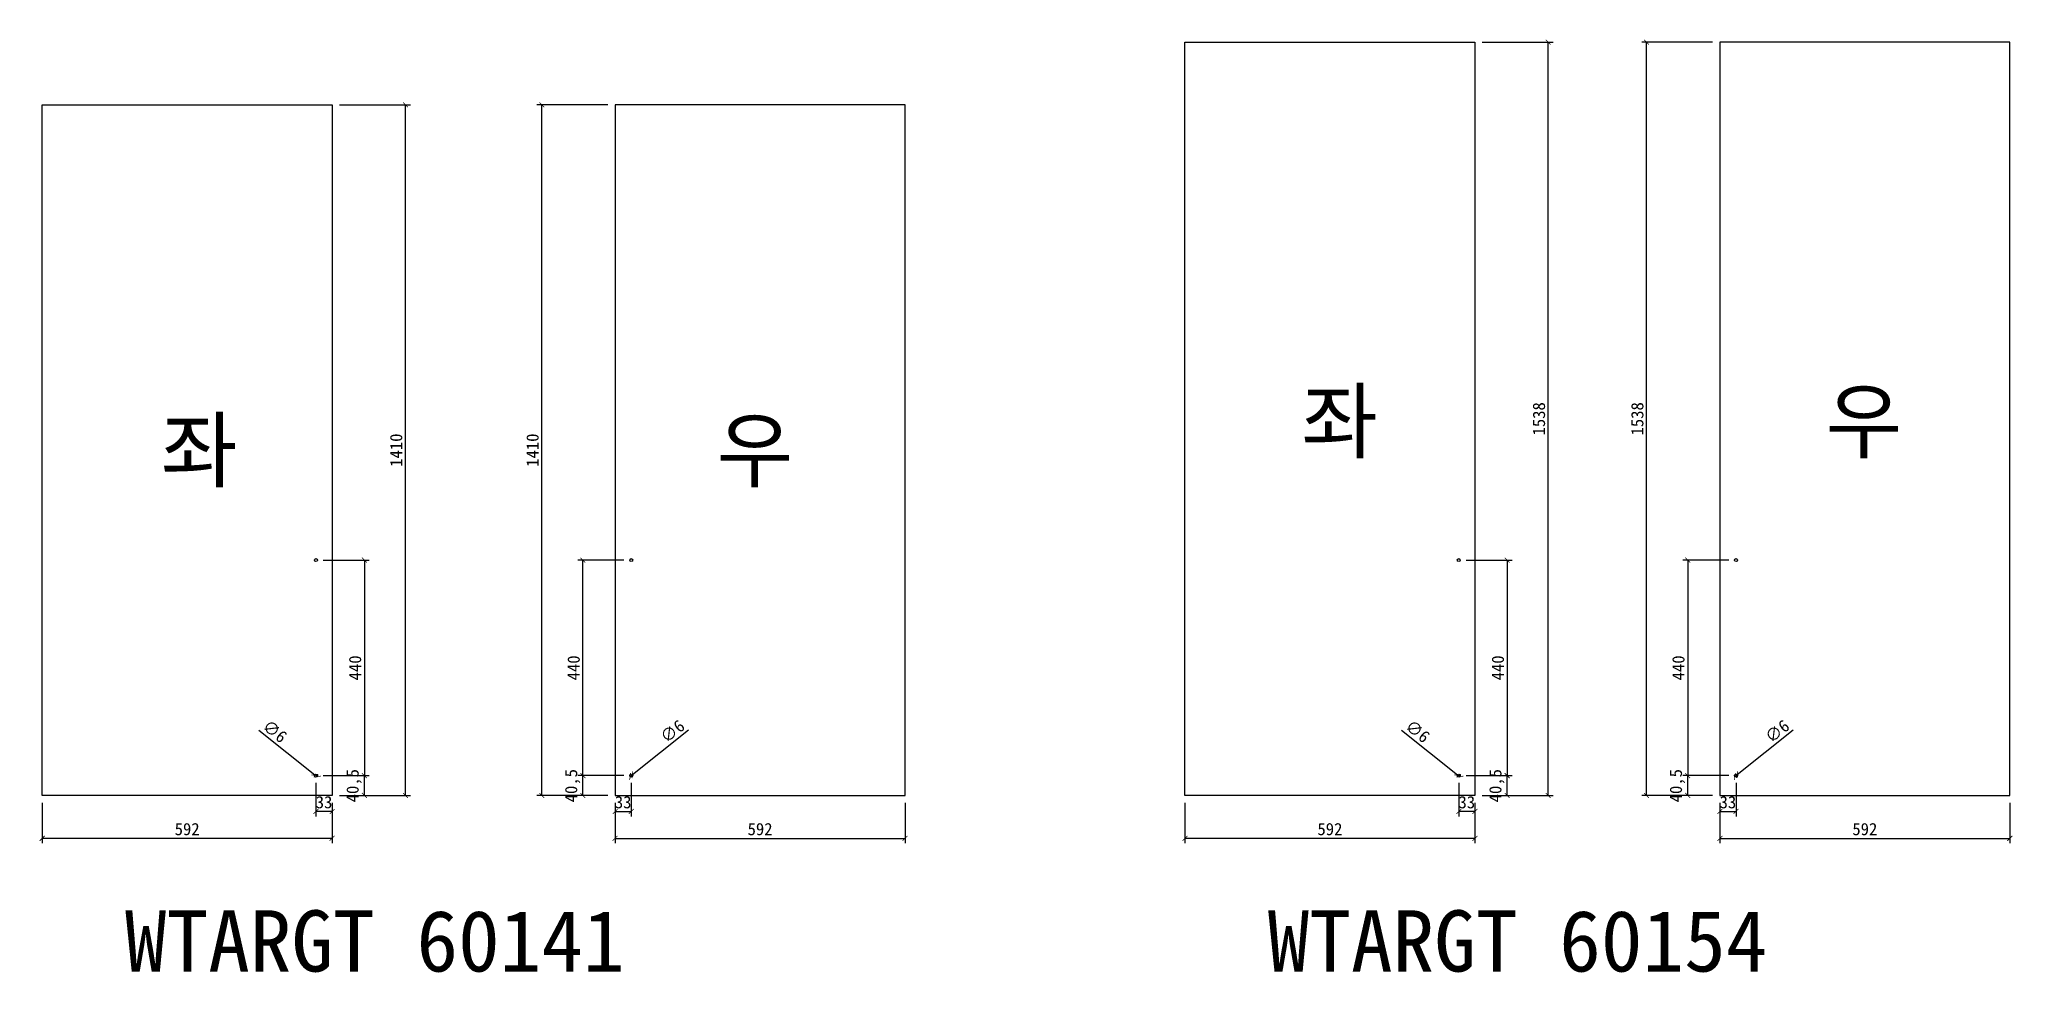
# Model space of a CAD drawing. Header units: millimetres. Extents: x -44117 to 256353, y -2095463 to 65325.
# Drawn here: x 120289 to 124317, y -184295 to -182390 of the extents above; entities that cross this region are included whole.
import ezdxf

# ---------------------------------------------------------------- set-up
doc = ezdxf.new("R2010")
doc.units = ezdxf.units.MM
doc.header["$LTSCALE"] = 10
doc.dimstyles.new('ISO-25', dxfattribs={"dimtxt": 2.5, "dimasz": 2.5, "dimexe": 1, "dimexo": 1, "dimtad": 1, "dimtxsty": 'Standard', "dimblk": 'ARCHTICK', "dimcen": 2.5, "dimadec": 0, "dimazin": 0, "dimtfac": 1, "dimtmove": 0, "dimatfit": 3, "dimfxl": 0, "dimarcsym": 0})

msp = doc.modelspace()

# ---------------------------------------------------------------- texts
at = {"char_height": 125, "attachment_point": 1}
for s, heights, insert in [('{\\f굴림|b0|i0|c129|p50;좌}', [-139.1478], (122864.89637, -183106.82004)), ('{\\f굴림|b0|i0|c129|p50;우}', [-136.98402], (123935.37471, -183106.82004)), ('{\\f굴림|b0|i0|c129|p50;좌}', [-139.1478], (120536.37727, -183166.29106)), ('{\\f굴림|b0|i0|c129|p50;우}', [-136.98402], (121670.90131, -183166.29106)), ('WTARGT 60141', [-125], (120463.18217, -184168.14899)), ('WTARGT 60154', [-125], (122796.27597, -184168.14899))]:
    msp.add_mtext_dynamic_manual_height_columns(s, width=133414.7044326, gutter_width=625, heights=heights, dxfattribs=dict(at, insert=insert))

# ---------------------------------------------------------------- blocks, each defined once
blk = doc.blocks.new('_ArchTick')
at = {"color": 0, "linetype": 'ByBlock', "const_width": 0.15}
blk.add_lwpolyline([(-0.5, -0.5), (0.5, 0.5)], dxfattribs=at)
blk = doc.blocks.new('*D2952')
at = {"color": 0, "lineweight": -2}
for p, q in [((121613.9, -183800.6), (121499.3, -183891.3)), ((121494.6, -183895), (121499.3, -183891.3)), ((121494.6, -183895), (121494.6, -183895))]:
    blk.add_line(p, q, dxfattribs=at)
at = {"layer": 'Defpoints', "color": 0}
for p in [(121494.6, -183895), (121499.3, -183891.3)]:
    blk.add_point(p, dxfattribs=at)
at = {"color": 0, "lineweight": -2, "xscale": 10, "yscale": 10, "zscale": 10}
for p, rotation in [((121494.6, -183895), 38.36647630590951), ((121499.3, -183891.3), 218.3664763059095)]:
    blk.add_blockref('_ArchTick', p, dxfattribs=dict(at, rotation=rotation))
at = {"color": 0, "insert": (121581, -183802.7), "char_height": 25, "attachment_point": 5, "rotation": 38.3665}
blk.add_mtext('∅6', dxfattribs=at)
blk = doc.blocks.new('*D2953')
at = {"color": 0, "lineweight": -2}
for p, q in [((121449, -183893.2), (121388.2, -183893.2)), ((121398.2, -183933.7), (121398.2, -183893.2)), ((121449, -183933.7), (121388.2, -183933.7))]:
    blk.add_line(p, q, dxfattribs=at)
at = {"layer": 'Defpoints', "color": 0}
for p in [(121398.2, -183893.2), (121464, -183893.2), (121464, -183933.7)]:
    blk.add_point(p, dxfattribs=at)
at = {"color": 0, "lineweight": -2, "xscale": 10, "yscale": 10, "zscale": 10}
for p, rotation in [((121398.2, -183893.2), 90), ((121398.2, -183933.7), 270)]:
    blk.add_blockref('_ArchTick', p, dxfattribs=dict(at, rotation=rotation))
at = {"color": 0, "insert": (121377.4, -183913.7), "char_height": 25, "attachment_point": 5, "rotation": 90}
blk.add_mtext('40,5', dxfattribs=at)
blk = doc.blocks.new('*D2954')
at = {"color": 0, "lineweight": -2}
for p, q in [((121449, -182523.7), (121304.3, -182523.7)), ((121314.3, -183933.7), (121314.3, -182523.7)), ((121449, -183933.7), (121304.3, -183933.7))]:
    blk.add_line(p, q, dxfattribs=at)
at = {"layer": 'Defpoints', "color": 0}
for p in [(121314.3, -182523.7), (121464, -182523.7), (121464, -183933.7)]:
    blk.add_point(p, dxfattribs=at)
at = {"color": 0, "lineweight": -2, "xscale": 10, "yscale": 10, "zscale": 10}
for p, rotation in [((121314.3, -182523.7), 90), ((121314.3, -183933.7), 270)]:
    blk.add_blockref('_ArchTick', p, dxfattribs=dict(at, rotation=rotation))
at = {"color": 0, "insert": (121295.6, -183228.7), "char_height": 25, "attachment_point": 5, "rotation": 90}
blk.add_mtext('1410', dxfattribs=at)
blk = doc.blocks.new('*D2955')
at = {"color": 0, "lineweight": -2}
for p, q in [((121464, -183948.7), (121464, -184031.2)), ((122056, -183948.7), (122056, -184031.2)), ((121464, -184021.2), (122056, -184021.2))]:
    blk.add_line(p, q, dxfattribs=at)
at = {"layer": 'Defpoints', "color": 0}
for p in [(121464, -183933.7), (122056, -183933.7), (122056, -184021.2)]:
    blk.add_point(p, dxfattribs=at)
at = {"color": 0, "lineweight": -2, "xscale": 10, "yscale": 10, "zscale": 10, "rotation": 180}
blk.add_blockref('_ArchTick', (121464, -184021.2), dxfattribs=at)
at = {"color": 0, "lineweight": -2, "xscale": 10, "yscale": 10, "zscale": 10}
blk.add_blockref('_ArchTick', (122056, -184021.2), dxfattribs=at)
at = {"color": 0, "insert": (121760, -184002.5), "char_height": 25, "attachment_point": 5}
blk.add_mtext('592', dxfattribs=at)
blk = doc.blocks.new('*D2956')
at = {"color": 0, "lineweight": -2}
for p, q in [((121497, -183908.2), (121497, -183976.3)), ((121464, -183948.7), (121464, -183976.3)), ((121464, -183966.3), (121497, -183966.3))]:
    blk.add_line(p, q, dxfattribs=at)
at = {"layer": 'Defpoints', "color": 0}
for p in [(121497, -183893.2), (121464, -183933.7), (121497, -183966.3)]:
    blk.add_point(p, dxfattribs=at)
at = {"color": 0, "lineweight": -2, "xscale": 10, "yscale": 10, "zscale": 10, "rotation": 180}
blk.add_blockref('_ArchTick', (121464, -183966.3), dxfattribs=at)
at = {"color": 0, "lineweight": -2, "xscale": 10, "yscale": 10, "zscale": 10}
blk.add_blockref('_ArchTick', (121497, -183966.3), dxfattribs=at)
at = {"color": 0, "insert": (121480.5, -183947.6), "char_height": 25, "attachment_point": 5}
blk.add_mtext('33', dxfattribs=at)
blk = doc.blocks.new('*D2957')
at = {"color": 0, "lineweight": -2}
for p, q in [((120736.4, -183800.6), (120851, -183891.3)), ((120855.7, -183895), (120851, -183891.3)), ((120855.7, -183895), (120855.7, -183895))]:
    blk.add_line(p, q, dxfattribs=at)
at = {"layer": 'Defpoints', "color": 0}
for p in [(120851, -183891.3), (120855.7, -183895)]:
    blk.add_point(p, dxfattribs=at)
at = {"color": 0, "lineweight": -2, "xscale": 10, "yscale": 10, "zscale": 10}
for p, rotation in [((120851, -183891.3), 321.6335236940905), ((120855.7, -183895), 141.6335236940905)]:
    blk.add_blockref('_ArchTick', p, dxfattribs=dict(at, rotation=rotation))
at = {"color": 0, "insert": (120769.3, -183802.7), "char_height": 25, "attachment_point": 5, "rotation": 321.6335}
blk.add_mtext('∅6', dxfattribs=at)
blk = doc.blocks.new('*D2958')
at = {"color": 0, "lineweight": -2}
for p, q in [((120901.3, -183893.2), (120962.1, -183893.2)), ((120952.1, -183933.7), (120952.1, -183893.2)), ((120901.3, -183933.7), (120962.1, -183933.7))]:
    blk.add_line(p, q, dxfattribs=at)
at = {"layer": 'Defpoints', "color": 0}
for p in [(120886.3, -183893.2), (120952.1, -183893.2), (120886.3, -183933.7)]:
    blk.add_point(p, dxfattribs=at)
at = {"color": 0, "lineweight": -2, "xscale": 10, "yscale": 10, "zscale": 10}
for p, rotation in [((120952.1, -183893.2), 90), ((120952.1, -183933.7), 270)]:
    blk.add_blockref('_ArchTick', p, dxfattribs=dict(at, rotation=rotation))
at = {"color": 0, "insert": (120931.2, -183913.7), "char_height": 25, "attachment_point": 5, "rotation": 90}
blk.add_mtext('40,5', dxfattribs=at)
blk = doc.blocks.new('*D2959')
at = {"color": 0, "lineweight": -2}
for p, q in [((120901.3, -182523.7), (121046, -182523.7)), ((121036, -183933.7), (121036, -182523.7)), ((120901.3, -183933.7), (121046, -183933.7))]:
    blk.add_line(p, q, dxfattribs=at)
at = {"layer": 'Defpoints', "color": 0}
for p in [(120886.3, -182523.7), (121036, -182523.7), (120886.3, -183933.7)]:
    blk.add_point(p, dxfattribs=at)
at = {"color": 0, "lineweight": -2, "xscale": 10, "yscale": 10, "zscale": 10}
for p, rotation in [((121036, -182523.7), 90), ((121036, -183933.7), 270)]:
    blk.add_blockref('_ArchTick', p, dxfattribs=dict(at, rotation=rotation))
at = {"color": 0, "insert": (121017.2, -183228.7), "char_height": 25, "attachment_point": 5, "rotation": 90}
blk.add_mtext('1410', dxfattribs=at)
blk = doc.blocks.new('*D2960')
at = {"color": 0, "lineweight": -2}
for p, q in [((120294.3, -183948.7), (120294.3, -184031.2)), ((120886.3, -183948.7), (120886.3, -184031.2)), ((120886.3, -184021.2), (120294.3, -184021.2))]:
    blk.add_line(p, q, dxfattribs=at)
at = {"layer": 'Defpoints', "color": 0}
for p in [(120294.3, -183933.7), (120886.3, -183933.7), (120294.3, -184021.2)]:
    blk.add_point(p, dxfattribs=at)
at = {"color": 0, "lineweight": -2, "xscale": 10, "yscale": 10, "zscale": 10, "rotation": 180}
blk.add_blockref('_ArchTick', (120294.3, -184021.2), dxfattribs=at)
at = {"color": 0, "lineweight": -2, "xscale": 10, "yscale": 10, "zscale": 10}
blk.add_blockref('_ArchTick', (120886.3, -184021.2), dxfattribs=at)
at = {"color": 0, "insert": (120590.3, -184002.5), "char_height": 25, "attachment_point": 5}
blk.add_mtext('592', dxfattribs=at)
blk = doc.blocks.new('*D2961')
at = {"color": 0, "lineweight": -2}
for p, q in [((120853.3, -183908.2), (120853.3, -183976.3)), ((120886.3, -183966.3), (120853.3, -183966.3)), ((120886.3, -183948.7), (120886.3, -183976.3))]:
    blk.add_line(p, q, dxfattribs=at)
at = {"layer": 'Defpoints', "color": 0}
for p in [(120853.3, -183893.2), (120853.3, -183966.3), (120886.3, -183933.7)]:
    blk.add_point(p, dxfattribs=at)
at = {"color": 0, "lineweight": -2, "xscale": 10, "yscale": 10, "zscale": 10, "rotation": 180}
blk.add_blockref('_ArchTick', (120853.3, -183966.3), dxfattribs=at)
at = {"color": 0, "lineweight": -2, "xscale": 10, "yscale": 10, "zscale": 10}
blk.add_blockref('_ArchTick', (120886.3, -183966.3), dxfattribs=at)
at = {"color": 0, "insert": (120869.8, -183947.6), "char_height": 25, "attachment_point": 5}
blk.add_mtext('33', dxfattribs=at)
blk = doc.blocks.new('*D2973')
at = {"color": 0, "lineweight": -2}
for p, q in [((120868.3, -183453.2), (120962.1, -183453.2)), ((120952.1, -183453.2), (120952.1, -183893.2)), ((120868.3, -183893.2), (120962.1, -183893.2))]:
    blk.add_line(p, q, dxfattribs=at)
at = {"layer": 'Defpoints', "color": 0}
for p in [(120853.3, -183453.2), (120853.3, -183893.2), (120952.1, -183893.2)]:
    blk.add_point(p, dxfattribs=at)
at = {"color": 0, "lineweight": -2, "xscale": 10, "yscale": 10, "zscale": 10}
for p, rotation in [((120952.1, -183453.2), 90), ((120952.1, -183893.2), 270)]:
    blk.add_blockref('_ArchTick', p, dxfattribs=dict(at, rotation=rotation))
at = {"color": 0, "insert": (120933.3, -183673.2), "char_height": 25, "attachment_point": 5, "rotation": 90}
blk.add_mtext('440', dxfattribs=at)
blk = doc.blocks.new('*D2974')
at = {"color": 0, "lineweight": -2}
for p, q in [((121482, -183453.2), (121388.2, -183453.2)), ((121398.2, -183893.2), (121398.2, -183453.2)), ((121482, -183893.2), (121388.2, -183893.2))]:
    blk.add_line(p, q, dxfattribs=at)
at = {"layer": 'Defpoints', "color": 0}
for p in [(121398.2, -183453.2), (121497, -183453.2), (121497, -183893.2)]:
    blk.add_point(p, dxfattribs=at)
at = {"color": 0, "lineweight": -2, "xscale": 10, "yscale": 10, "zscale": 10}
for p, rotation in [((121398.2, -183453.2), 90), ((121398.2, -183893.2), 270)]:
    blk.add_blockref('_ArchTick', p, dxfattribs=dict(at, rotation=rotation))
at = {"color": 0, "insert": (121379.5, -183673.2), "char_height": 25, "attachment_point": 5, "rotation": 90}
blk.add_mtext('440', dxfattribs=at)
blk = doc.blocks.new('*D2962')
at = {"color": 0, "lineweight": -2}
for p, q in [((123069.5, -183800.6), (123184.1, -183891.3)), ((123188.8, -183895), (123184.1, -183891.3)), ((123188.8, -183895), (123188.8, -183895))]:
    blk.add_line(p, q, dxfattribs=at)
at = {"layer": 'Defpoints', "color": 0}
for p in [(123184.1, -183891.3), (123188.8, -183895)]:
    blk.add_point(p, dxfattribs=at)
at = {"color": 0, "lineweight": -2, "xscale": 10, "yscale": 10, "zscale": 10}
for p, rotation in [((123184.1, -183891.3), 321.6335236940905), ((123188.8, -183895), 141.6335236940905)]:
    blk.add_blockref('_ArchTick', p, dxfattribs=dict(at, rotation=rotation))
at = {"color": 0, "insert": (123102.4, -183802.7), "char_height": 25, "attachment_point": 5, "rotation": 321.6335}
blk.add_mtext('∅6', dxfattribs=at)
blk = doc.blocks.new('*D2963')
at = {"color": 0, "lineweight": -2}
for p, q in [((123234.4, -183893.2), (123295.2, -183893.2)), ((123285.2, -183933.7), (123285.2, -183893.2)), ((123234.4, -183933.7), (123295.2, -183933.7))]:
    blk.add_line(p, q, dxfattribs=at)
at = {"layer": 'Defpoints', "color": 0}
for p in [(123219.4, -183893.2), (123285.2, -183893.2), (123219.4, -183933.7)]:
    blk.add_point(p, dxfattribs=at)
at = {"color": 0, "lineweight": -2, "xscale": 10, "yscale": 10, "zscale": 10}
for p, rotation in [((123285.2, -183893.2), 90), ((123285.2, -183933.7), 270)]:
    blk.add_blockref('_ArchTick', p, dxfattribs=dict(at, rotation=rotation))
at = {"color": 0, "insert": (123264.3, -183913.7), "char_height": 25, "attachment_point": 5, "rotation": 90}
blk.add_mtext('40,5', dxfattribs=at)
blk = doc.blocks.new('*D2964')
at = {"color": 0, "lineweight": -2}
for p, q in [((123234.4, -182395.7), (123379, -182395.7)), ((123369, -183933.7), (123369, -182395.7)), ((123234.4, -183933.7), (123379, -183933.7))]:
    blk.add_line(p, q, dxfattribs=at)
at = {"layer": 'Defpoints', "color": 0}
for p in [(123219.4, -182395.7), (123369, -182395.7), (123219.4, -183933.7)]:
    blk.add_point(p, dxfattribs=at)
at = {"color": 0, "lineweight": -2, "xscale": 10, "yscale": 10, "zscale": 10}
for p, rotation in [((123369, -182395.7), 90), ((123369, -183933.7), 270)]:
    blk.add_blockref('_ArchTick', p, dxfattribs=dict(at, rotation=rotation))
at = {"color": 0, "insert": (123350.3, -183164.7), "char_height": 25, "attachment_point": 5, "rotation": 90}
blk.add_mtext('1538', dxfattribs=at)
blk = doc.blocks.new('*D2965')
at = {"color": 0, "lineweight": -2}
for p, q in [((122627.4, -183948.7), (122627.4, -184031.2)), ((123219.4, -183948.7), (123219.4, -184031.2)), ((123219.4, -184021.2), (122627.4, -184021.2))]:
    blk.add_line(p, q, dxfattribs=at)
at = {"layer": 'Defpoints', "color": 0}
for p in [(122627.4, -183933.7), (123219.4, -183933.7), (122627.4, -184021.2)]:
    blk.add_point(p, dxfattribs=at)
at = {"color": 0, "lineweight": -2, "xscale": 10, "yscale": 10, "zscale": 10, "rotation": 180}
blk.add_blockref('_ArchTick', (122627.4, -184021.2), dxfattribs=at)
at = {"color": 0, "lineweight": -2, "xscale": 10, "yscale": 10, "zscale": 10}
blk.add_blockref('_ArchTick', (123219.4, -184021.2), dxfattribs=at)
at = {"color": 0, "insert": (122923.4, -184002.5), "char_height": 25, "attachment_point": 5}
blk.add_mtext('592', dxfattribs=at)
blk = doc.blocks.new('*D2966')
at = {"color": 0, "lineweight": -2}
for p, q in [((123186.4, -183908.2), (123186.4, -183976.3)), ((123219.4, -183966.3), (123186.4, -183966.3)), ((123219.4, -183948.7), (123219.4, -183976.3))]:
    blk.add_line(p, q, dxfattribs=at)
at = {"layer": 'Defpoints', "color": 0}
for p in [(123186.4, -183893.2), (123186.4, -183966.3), (123219.4, -183933.7)]:
    blk.add_point(p, dxfattribs=at)
at = {"color": 0, "lineweight": -2, "xscale": 10, "yscale": 10, "zscale": 10, "rotation": 180}
blk.add_blockref('_ArchTick', (123186.4, -183966.3), dxfattribs=at)
at = {"color": 0, "lineweight": -2, "xscale": 10, "yscale": 10, "zscale": 10}
blk.add_blockref('_ArchTick', (123219.4, -183966.3), dxfattribs=at)
at = {"color": 0, "insert": (123202.9, -183947.6), "char_height": 25, "attachment_point": 5}
blk.add_mtext('33', dxfattribs=at)
blk = doc.blocks.new('*D2967')
at = {"color": 0, "lineweight": -2}
for p, q in [((123869.4, -183800.6), (123754.9, -183891.3)), ((123750.2, -183895), (123754.9, -183891.3)), ((123750.2, -183895), (123750.2, -183895))]:
    blk.add_line(p, q, dxfattribs=at)
at = {"layer": 'Defpoints', "color": 0}
for p in [(123750.2, -183895), (123754.9, -183891.3)]:
    blk.add_point(p, dxfattribs=at)
at = {"color": 0, "lineweight": -2, "xscale": 10, "yscale": 10, "zscale": 10}
for p, rotation in [((123750.2, -183895), 38.36647630590951), ((123754.9, -183891.3), 218.3664763059095)]:
    blk.add_blockref('_ArchTick', p, dxfattribs=dict(at, rotation=rotation))
at = {"color": 0, "insert": (123836.6, -183802.7), "char_height": 25, "attachment_point": 5, "rotation": 38.3665}
blk.add_mtext('∅6', dxfattribs=at)
blk = doc.blocks.new('*D2968')
at = {"color": 0, "lineweight": -2}
for p, q in [((123704.5, -183893.2), (123643.8, -183893.2)), ((123653.8, -183933.7), (123653.8, -183893.2)), ((123704.5, -183933.7), (123643.8, -183933.7))]:
    blk.add_line(p, q, dxfattribs=at)
at = {"layer": 'Defpoints', "color": 0}
for p in [(123653.8, -183893.2), (123719.5, -183893.2), (123719.5, -183933.7)]:
    blk.add_point(p, dxfattribs=at)
at = {"color": 0, "lineweight": -2, "xscale": 10, "yscale": 10, "zscale": 10}
for p, rotation in [((123653.8, -183893.2), 90), ((123653.8, -183933.7), 270)]:
    blk.add_blockref('_ArchTick', p, dxfattribs=dict(at, rotation=rotation))
at = {"color": 0, "insert": (123632.9, -183913.7), "char_height": 25, "attachment_point": 5, "rotation": 90}
blk.add_mtext('40,5', dxfattribs=at)
blk = doc.blocks.new('*D2969')
at = {"color": 0, "lineweight": -2}
for p, q in [((123704.5, -182395.7), (123559.9, -182395.7)), ((123569.9, -183933.7), (123569.9, -182395.7)), ((123704.5, -183933.7), (123559.9, -183933.7))]:
    blk.add_line(p, q, dxfattribs=at)
at = {"layer": 'Defpoints', "color": 0}
for p in [(123569.9, -182395.7), (123719.5, -182395.7), (123719.5, -183933.7)]:
    blk.add_point(p, dxfattribs=at)
at = {"color": 0, "lineweight": -2, "xscale": 10, "yscale": 10, "zscale": 10}
for p, rotation in [((123569.9, -182395.7), 90), ((123569.9, -183933.7), 270)]:
    blk.add_blockref('_ArchTick', p, dxfattribs=dict(at, rotation=rotation))
at = {"color": 0, "insert": (123551.1, -183164.7), "char_height": 25, "attachment_point": 5, "rotation": 90}
blk.add_mtext('1538', dxfattribs=at)
blk = doc.blocks.new('*D2970')
at = {"color": 0, "lineweight": -2}
for p, q in [((123719.5, -183948.7), (123719.5, -184031.2)), ((124311.5, -183948.7), (124311.5, -184031.2)), ((123719.5, -184021.2), (124311.5, -184021.2))]:
    blk.add_line(p, q, dxfattribs=at)
at = {"layer": 'Defpoints', "color": 0}
for p in [(123719.5, -183933.7), (124311.5, -183933.7), (124311.5, -184021.2)]:
    blk.add_point(p, dxfattribs=at)
at = {"color": 0, "lineweight": -2, "xscale": 10, "yscale": 10, "zscale": 10, "rotation": 180}
blk.add_blockref('_ArchTick', (123719.5, -184021.2), dxfattribs=at)
at = {"color": 0, "lineweight": -2, "xscale": 10, "yscale": 10, "zscale": 10}
blk.add_blockref('_ArchTick', (124311.5, -184021.2), dxfattribs=at)
at = {"color": 0, "insert": (124015.5, -184002.5), "char_height": 25, "attachment_point": 5}
blk.add_mtext('592', dxfattribs=at)
blk = doc.blocks.new('*D2971')
at = {"color": 0, "lineweight": -2}
for p, q in [((123752.5, -183908.2), (123752.5, -183976.3)), ((123719.5, -183948.7), (123719.5, -183976.3)), ((123719.5, -183966.3), (123752.5, -183966.3))]:
    blk.add_line(p, q, dxfattribs=at)
at = {"layer": 'Defpoints', "color": 0}
for p in [(123752.5, -183893.2), (123719.5, -183933.7), (123752.5, -183966.3)]:
    blk.add_point(p, dxfattribs=at)
at = {"color": 0, "lineweight": -2, "xscale": 10, "yscale": 10, "zscale": 10, "rotation": 180}
blk.add_blockref('_ArchTick', (123719.5, -183966.3), dxfattribs=at)
at = {"color": 0, "lineweight": -2, "xscale": 10, "yscale": 10, "zscale": 10}
blk.add_blockref('_ArchTick', (123752.5, -183966.3), dxfattribs=at)
at = {"color": 0, "insert": (123736, -183947.6), "char_height": 25, "attachment_point": 5}
blk.add_mtext('33', dxfattribs=at)
blk = doc.blocks.new('*D2975')
at = {"color": 0, "lineweight": -2}
for p, q in [((123201.4, -183453.2), (123295.2, -183453.2)), ((123285.2, -183453.2), (123285.2, -183893.2)), ((123201.4, -183893.2), (123295.2, -183893.2))]:
    blk.add_line(p, q, dxfattribs=at)
at = {"layer": 'Defpoints', "color": 0}
for p in [(123186.4, -183453.2), (123186.4, -183893.2), (123285.2, -183893.2)]:
    blk.add_point(p, dxfattribs=at)
at = {"color": 0, "lineweight": -2, "xscale": 10, "yscale": 10, "zscale": 10}
for p, rotation in [((123285.2, -183453.2), 90), ((123285.2, -183893.2), 270)]:
    blk.add_blockref('_ArchTick', p, dxfattribs=dict(at, rotation=rotation))
at = {"color": 0, "insert": (123266.4, -183673.2), "char_height": 25, "attachment_point": 5, "rotation": 90}
blk.add_mtext('440', dxfattribs=at)
blk = doc.blocks.new('*D2976')
at = {"color": 0, "lineweight": -2}
for p, q in [((123737.5, -183453.2), (123643.8, -183453.2)), ((123653.8, -183453.2), (123653.8, -183893.2)), ((123737.5, -183893.2), (123643.8, -183893.2))]:
    blk.add_line(p, q, dxfattribs=at)
at = {"layer": 'Defpoints', "color": 0}
for p in [(123752.5, -183453.2), (123653.8, -183893.2), (123752.5, -183893.2)]:
    blk.add_point(p, dxfattribs=at)
at = {"color": 0, "lineweight": -2, "xscale": 10, "yscale": 10, "zscale": 10}
for p, rotation in [((123653.8, -183453.2), 90), ((123653.8, -183893.2), 270)]:
    blk.add_blockref('_ArchTick', p, dxfattribs=dict(at, rotation=rotation))
at = {"color": 0, "insert": (123635, -183673.2), "char_height": 25, "attachment_point": 5, "rotation": 90}
blk.add_mtext('440', dxfattribs=at)

# ---------------------------------------------------------------- dimensions: what is measured, and where the dimension line sits
for base, p1, p2, angle, picture, middle in [((123369.04653, -182395.68302), (123219.41157, -183933.68302), (123219.41157, -182395.68302), 270, '*D2964', (123350.29653, -183164.68302)), ((123569.88351, -182395.68302), (123719.51846, -183933.68302), (123719.51846, -182395.68302), 270, '*D2969', (123551.13351, -183164.68302)), ((121035.95272, -182523.68302), (120886.31777, -183933.68302), (120886.31777, -182523.68302), 270, '*D2959', (121017.20272, -183228.68302)), ((121314.33077, -182523.68302), (121463.96572, -183933.68302), (121463.96572, -182523.68302), 270, '*D2954', (121295.58077, -183228.68302)), ((120952.06889, -183893.18302), (120853.31777, -183453.18302), (120853.31777, -183893.18302), 90, '*D2973', (120933.31889, -183673.18302)), ((121398.2146, -183453.18302), (121496.96572, -183893.18302), (121496.96572, -183453.18302), 90, '*D2974', (121379.4646, -183673.18302)), ((123285.16269, -183893.18302), (123186.41157, -183453.18302), (123186.41157, -183893.18302), 90, '*D2975', (123266.41269, -183673.18302)), ((123653.76735, -183893.18302), (123752.51846, -183453.18302), (123752.51846, -183893.18302), 90, '*D2976', (123635.01735, -183673.18302)), ((122055.96572, -184021.23619), (121463.96572, -183933.68302), (122055.96572, -183933.68302), 180, '*D2955', (121759.96572, -184002.48619)), ((124311.51846, -184021.23619), (123719.51846, -183933.68302), (124311.51846, -183933.68302), 180, '*D2970', (124015.51846, -184002.48619))]:
    dim = msp.add_linear_dim(base=base, p1=p1, p2=p2, angle=angle, dimstyle='ISO-25', override={"dimscale": 10, "dimasz": 1, "dimexo": 1.5})
    dim.commit()
    dim.dimension.update_dxf_attribs({"geometry": picture, "text_midpoint": middle})
for p1, p2, picture, middle in [((120855.66994, -183895.04509), (120850.9656, -183891.32096), '*D2957', (120757.64258, -183817.44291)), ((121494.61355, -183895.04509), (121499.31789, -183891.32096), '*D2952', (121592.64091, -183817.44291)), ((123188.76374, -183895.04509), (123184.0594, -183891.32096), '*D2962', (123090.73638, -183817.44291)), ((123750.16629, -183895.04509), (123754.87063, -183891.32096), '*D2967', (123848.19365, -183817.44291))]:
    dim = msp.add_diameter_dim_2p(p1=p1, p2=p2, dimstyle='ISO-25', override={"dimscale": 10, "dimasz": 1, "dimexo": 1.5})
    dim.commit()
    dim.dimension.update_dxf_attribs({"geometry": picture, "text_midpoint": middle, "dimtype": 163})
for base, p1, p2, angle, picture, middle in [((120952.06889, -183893.18302), (120886.31777, -183933.68302), (120886.31777, -183893.18302), 270, '*D2958', (120952.06889, -183913.68302)), ((121398.2146, -183893.18302), (121463.96572, -183933.68302), (121463.96572, -183893.18302), 270, '*D2953', (121398.2146, -183913.68302)), ((123285.16269, -183893.18302), (123219.41157, -183933.68302), (123219.41157, -183893.18302), 270, '*D2963', (123285.16269, -183913.68302)), ((123653.76735, -183893.18302), (123719.51846, -183933.68302), (123719.51846, -183893.18302), 270, '*D2968', (123653.76735, -183913.68302)), ((121496.96572, -183966.33765), (121463.96572, -183933.68302), (121496.96572, -183893.18302), 180, '*D2956', (121480.46572, -183966.33765)), ((123752.51846, -183966.33765), (123719.51846, -183933.68302), (123752.51846, -183893.18302), 180, '*D2971', (123736.01846, -183966.33765))]:
    dim = msp.add_linear_dim(base=base, p1=p1, p2=p2, angle=angle, dimstyle='ISO-25', override={"dimscale": 10, "dimasz": 1, "dimexo": 1.5})
    dim.commit()
    dim.dimension.update_dxf_attribs({"geometry": picture, "text_midpoint": middle, "dimtype": 160})
for base, p1, p2, picture, middle in [((120853.31777, -183966.33765), (120886.31777, -183933.68302), (120853.31777, -183893.18302), '*D2961', (120869.81777, -183966.33765)), ((123186.41157, -183966.33765), (123219.41157, -183933.68302), (123186.41157, -183893.18302), '*D2966', (123202.91157, -183966.33765))]:
    dim = msp.add_linear_dim(base=base, p1=p1, p2=p2, dimstyle='ISO-25', override={"dimscale": 10, "dimasz": 1, "dimexo": 1.5})
    dim.commit()
    dim.dimension.update_dxf_attribs({"geometry": picture, "text_midpoint": middle, "dimtype": 160})
for base, p1, p2, picture, middle in [((120294.31777, -184021.23619), (120886.31777, -183933.68302), (120294.31777, -183933.68302), '*D2960', (120590.31777, -184002.48619)), ((122627.41157, -184021.23619), (123219.41157, -183933.68302), (122627.41157, -183933.68302), '*D2965', (122923.41157, -184002.48619))]:
    dim = msp.add_linear_dim(base=base, p1=p1, p2=p2, dimstyle='ISO-25', override={"dimscale": 10, "dimasz": 1, "dimexo": 1.5})
    dim.commit()
    dim.dimension.update_dxf_attribs({"geometry": picture, "text_midpoint": middle})

# ---------------------------------------------------------------- linework, layer by layer
for p, q in [((122627.41157, -182395.68302), (123219.41157, -182395.68302)), ((122627.41157, -183933.68302), (122627.41157, -182395.68302)), ((123219.41157, -182395.68302), (123219.41157, -183933.68302)), ((124311.51846, -182395.68302), (123719.51846, -182395.68302)), ((123719.51846, -182395.68302), (123719.51846, -183933.68302)), ((124311.51846, -183933.68302), (124311.51846, -182395.68302)), ((120294.31777, -182523.68302), (120886.31777, -182523.68302)), ((120294.31777, -183933.68302), (120294.31777, -182523.68302)), ((120886.31777, -182523.68302), (120886.31777, -183933.68302)), ((122055.96572, -182523.68302), (121463.96572, -182523.68302)), ((121463.96572, -182523.68302), (121463.96572, -183933.68302)), ((122055.96572, -183933.68302), (122055.96572, -182523.68302)), ((120886.31777, -183933.68302), (120294.31777, -183933.68302)), ((121463.96572, -183933.68302), (122055.96572, -183933.68302)), ((123219.41157, -183933.68302), (122627.41157, -183933.68302)), ((123719.51846, -183933.68302), (124311.51846, -183933.68302))]:
    msp.add_line(p, q)
for centre in [(120853.31777, -183453.18302), (121496.96572, -183453.18302), (123186.41157, -183453.18302), (123752.51846, -183453.18302), (120853.31777, -183893.18302), (121496.96572, -183893.18302), (123186.41157, -183893.18302), (123752.51846, -183893.18302)]:
    msp.add_circle(centre, 3)

msp.set_redraw_order([(e.dxf.handle, doc.entitydb.next_handle()) for e in msp.query("TEXT MTEXT ATTDEF DIMENSION ARC_DIMENSION")])  # texts and dimensions are drawn at this point

doc.saveas('drawing.dxf')
